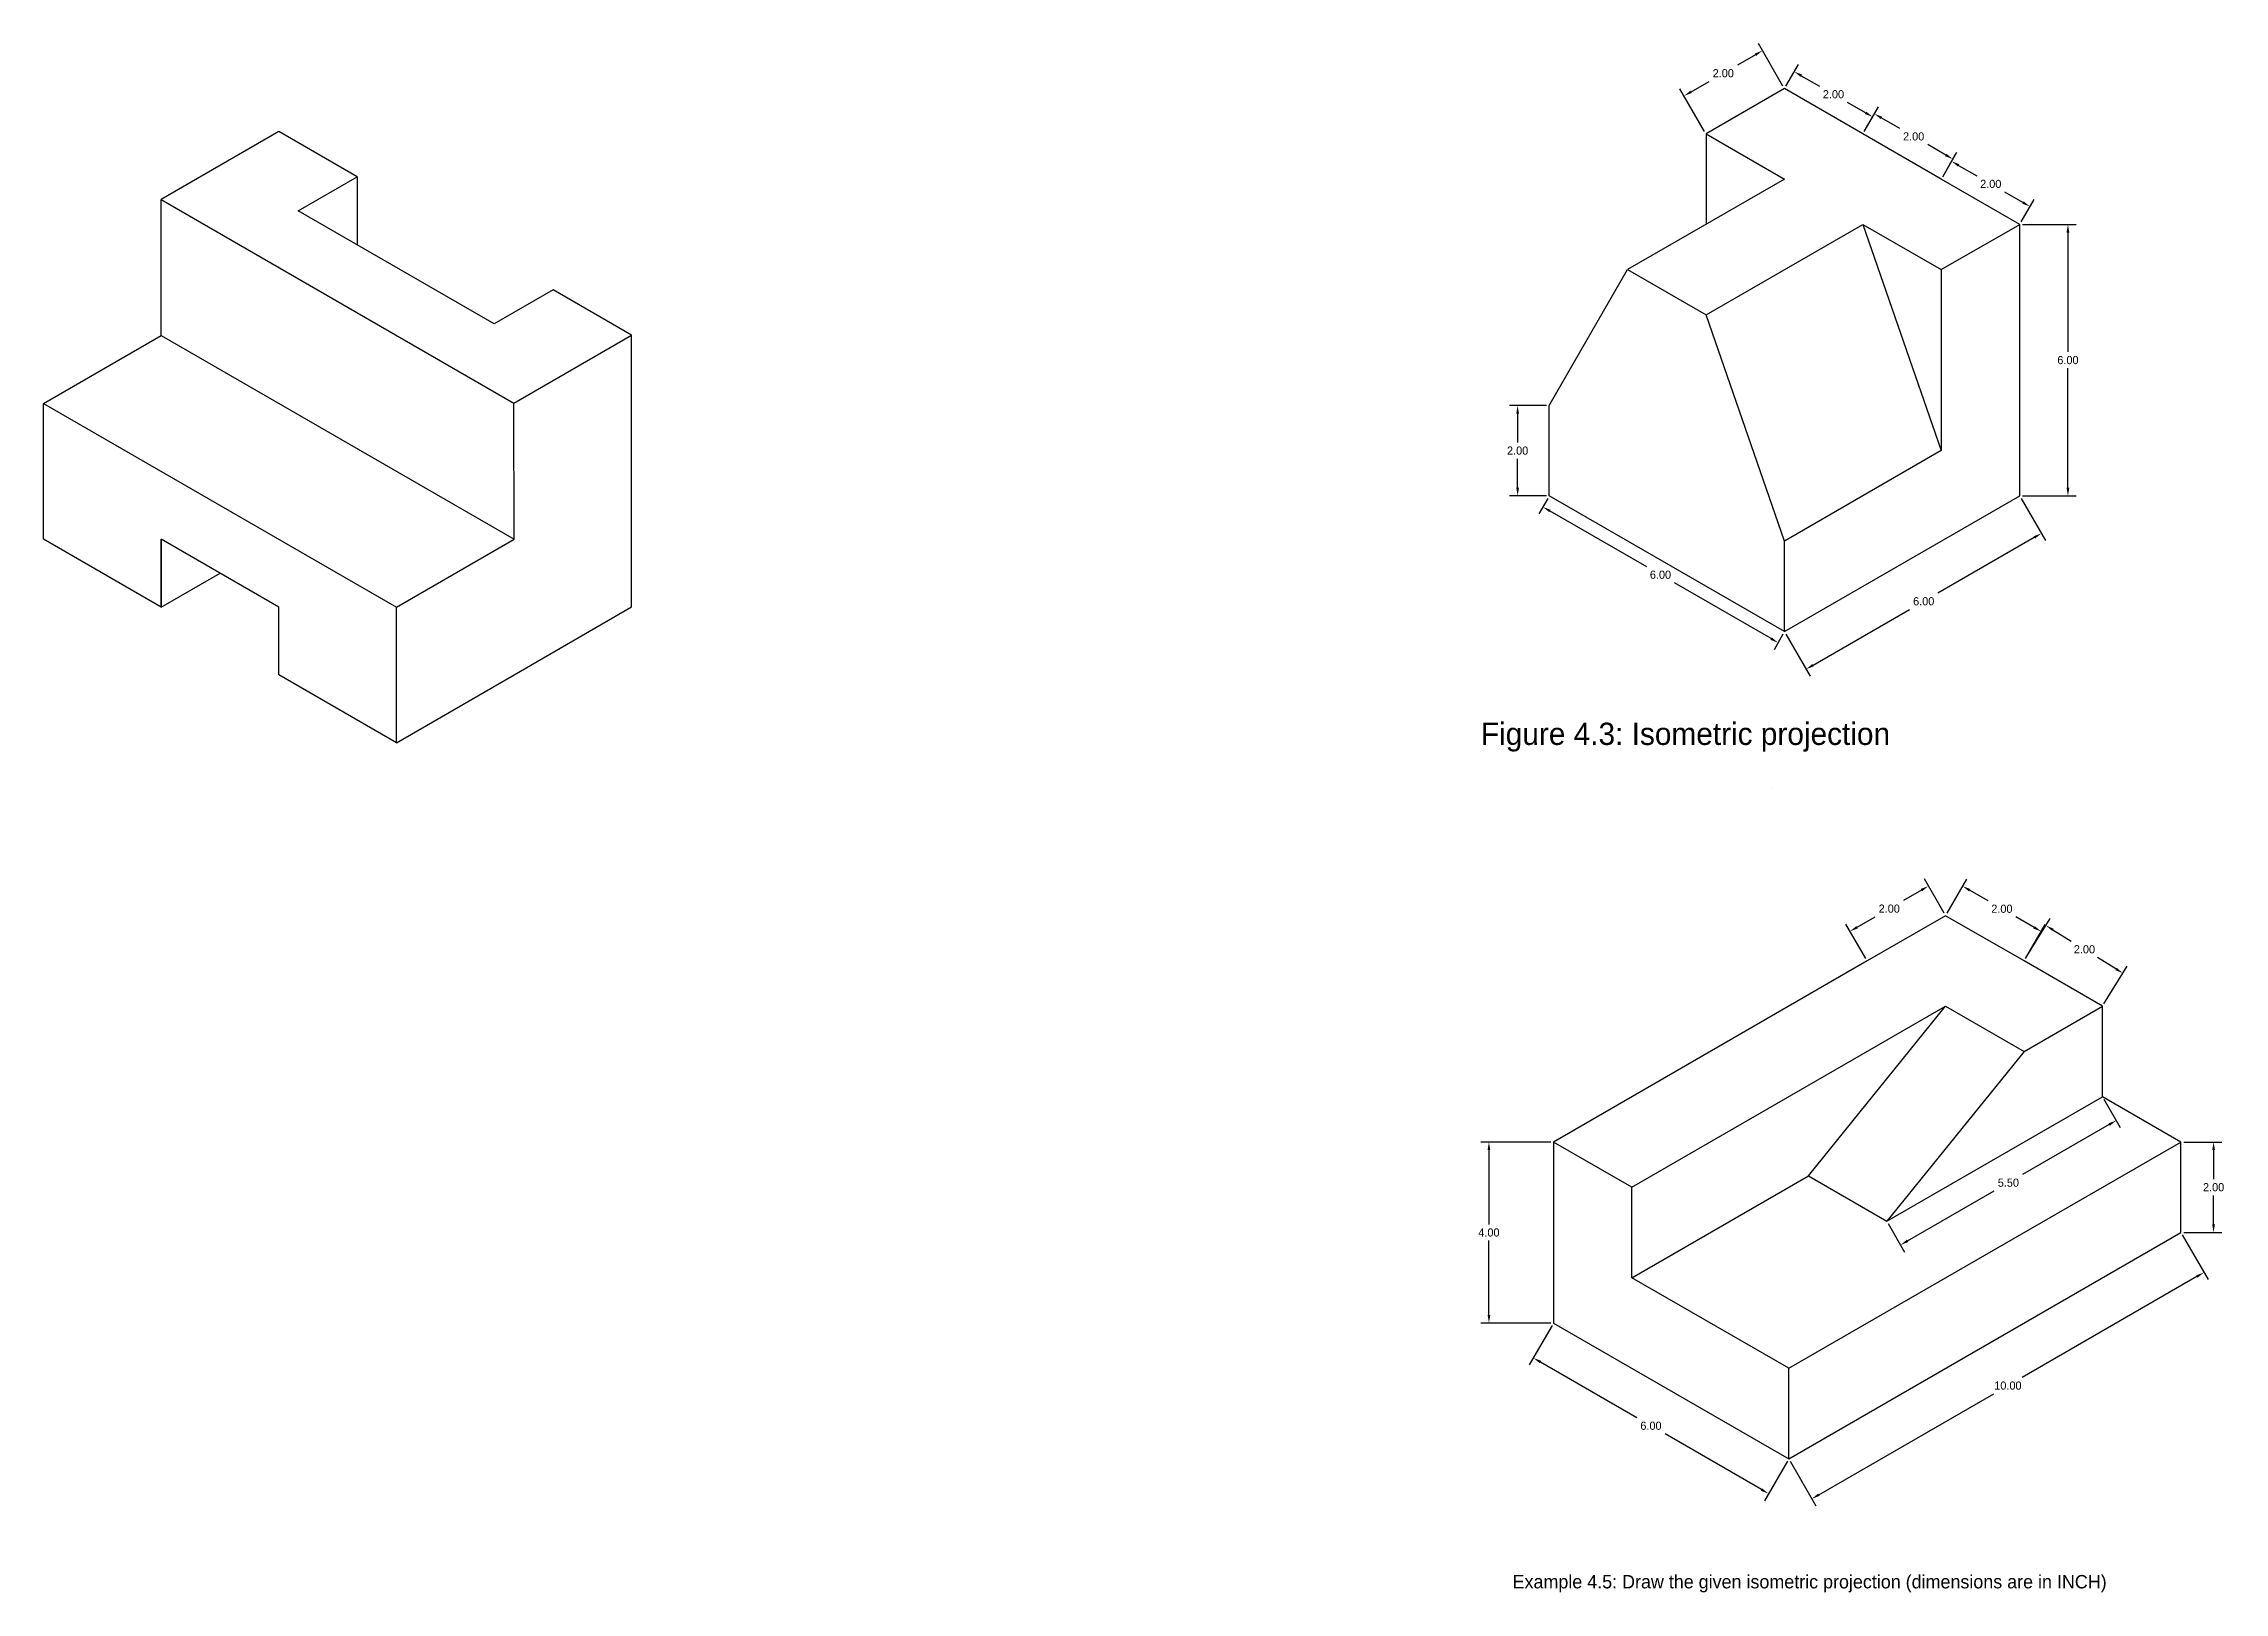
# Model space of a CAD drawing. Header units: inches. Extents: x 21.7 to 69.9, y -1.6 to 79.4.
# Drawn here: x 21.69 to 69.86, y 16.6 to 50.82 of the extents above; entities that cross this region are included whole.
import ezdxf

# ---------------------------------------------------------------- set-up
doc = ezdxf.new("R2010")
doc.units = ezdxf.units.IN
doc.header["$MEASUREMENT"] = 0
doc.dimstyles.get("Standard").update_dxf_attribs({"dimtxt": 0.18, "dimasz": 0.18, "dimexe": 0.18, "dimexo": 0.0625, "dimgap": 0.09, "dimtad": 0, "dimtih": 1, "dimtoh": 1, "dimzin": 0, "dimdsep": 46, "dimtxsty": 'Standard', "dimcen": 0.09, "dimadec": 0, "dimazin": 0, "dimtfac": 1, "dimtofl": 0, "dimtmove": 0, "dimatfit": 3, "dimfxl": 1, "dimtolj": 1, "dimtzin": 0, "dimarcsym": 0})

msp = doc.modelspace()

# ---------------------------------------------------------------- texts
at = {"attachment_point": 1}
for s, insert, char_height, width in [('Figure 4.3: Isometric projection ', (53.439, 35.816), 0.49229, 29.36748), ('Example 4.5: Draw the given isometric projection (dimensions are in INCH) ', (54.139, 16.982), 0.29573, 16.3521)]:
    msp.add_mtext(s, dxfattribs=dict(at, insert=insert, char_height=char_height, width=width))

# ---------------------------------------------------------------- blocks, each defined once
blk = doc.blocks.new('*D24')
at = {"color": 0, "lineweight": -2}
for p, q in [((54.884, 42.827), (54.07, 42.827)), ((54.25, 42.647), (54.25, 42.007)), ((54.25, 41.007), (54.25, 41.647)), ((54.884, 40.827), (54.07, 40.827))]:
    blk.add_line(p, q, dxfattribs=at)
at = {"color": 0}
for points in [[(54.22, 42.647), (54.28, 42.647), (54.25, 42.827)], [(54.22, 41.007), (54.28, 41.007), (54.25, 40.827)]]:
    blk.add_solid(points, dxfattribs=at)
at = {"layer": 'Defpoints', "color": 0}
for p in [(54.947, 42.827), (54.25, 40.827), (54.947, 40.827)]:
    blk.add_point(p, dxfattribs=at)
at = {"color": 0, "insert": (54.25, 41.827), "char_height": 0.18, "attachment_point": 5}
blk.add_mtext('\\A1;2.00', dxfattribs=at)
blk = doc.blocks.new('*D27')
at = {"color": 0, "lineweight": -2}
for p, q in [((54.915, 40.772), (54.717, 40.428)), ((54.963, 40.494), (57.093, 39.264)), ((59.847, 37.674), (57.717, 38.904)), ((60.111, 37.772), (59.913, 37.428))]:
    blk.add_line(p, q, dxfattribs=at)
at = {"color": 0}
for points in [[(54.978, 40.52), (54.948, 40.468), (54.807, 40.584)], [(59.862, 37.7), (59.832, 37.648), (60.003, 37.584)]]:
    blk.add_solid(points, dxfattribs=at)
at = {"layer": 'Defpoints', "color": 0}
for p in [(54.947, 40.827), (60.003, 37.584), (60.143, 37.827)]:
    blk.add_point(p, dxfattribs=at)
at = {"color": 0, "insert": (57.405, 39.084), "char_height": 0.18, "attachment_point": 5}
blk.add_mtext('\\A1;6.00', dxfattribs=at)
blk = doc.blocks.new('*D28')
at = {"color": 0, "lineweight": -2}
for p, q in [((65.37, 40.772), (65.907, 39.842)), ((65.662, 39.908), (63.531, 38.678)), ((60.777, 37.088), (62.908, 38.318)), ((60.174, 37.772), (60.711, 36.842))]:
    blk.add_line(p, q, dxfattribs=at)
at = {"color": 0}
for points in [[(65.647, 39.934), (65.677, 39.882), (65.817, 39.998)], [(60.762, 37.114), (60.792, 37.062), (60.621, 36.998)]]:
    blk.add_solid(points, dxfattribs=at)
at = {"layer": 'Defpoints', "color": 0}
for p in [(65.339, 40.827), (65.817, 39.998), (60.143, 37.827)]:
    blk.add_point(p, dxfattribs=at)
at = {"color": 0, "insert": (63.219, 38.498), "char_height": 0.18, "attachment_point": 5}
blk.add_mtext('\\A1;6.00', dxfattribs=at)
blk = doc.blocks.new('*D29')
at = {"color": 0, "lineweight": -2}
for p, q in [((65.401, 46.827), (66.585, 46.827)), ((66.405, 46.647), (66.405, 44.007)), ((66.405, 41.007), (66.405, 43.647)), ((65.401, 40.827), (66.585, 40.827))]:
    blk.add_line(p, q, dxfattribs=at)
at = {"color": 0}
for points in [[(66.375, 46.647), (66.435, 46.647), (66.405, 46.827)], [(66.375, 41.007), (66.435, 41.007), (66.405, 40.827)]]:
    blk.add_solid(points, dxfattribs=at)
at = {"layer": 'Defpoints', "color": 0}
for p in [(65.339, 46.827), (66.405, 46.827), (65.339, 40.827)]:
    blk.add_point(p, dxfattribs=at)
at = {"color": 0, "insert": (66.405, 43.827), "char_height": 0.18, "attachment_point": 5}
blk.add_mtext('\\A1;6.00', dxfattribs=at)
blk = doc.blocks.new('*D30')
at = {"color": 0, "lineweight": -2}
for p, q in [((63.638, 47.881), (63.924, 48.377)), ((63.99, 48.131), (64.389, 47.901)), ((65.411, 47.311), (65.012, 47.541)), ((65.37, 46.881), (65.657, 47.377))]:
    blk.add_line(p, q, dxfattribs=at)
at = {"color": 0}
for points in [[(64.005, 48.157), (63.975, 48.105), (63.834, 48.221)], [(65.426, 47.337), (65.396, 47.285), (65.567, 47.221)]]:
    blk.add_solid(points, dxfattribs=at)
at = {"layer": 'Defpoints', "color": 0}
for p in [(63.834, 48.221), (63.607, 47.827), (65.339, 46.827)]:
    blk.add_point(p, dxfattribs=at)
at = {"color": 0, "insert": (64.7, 47.721), "char_height": 0.18, "attachment_point": 5}
blk.add_mtext('\\A1;2.00', dxfattribs=at)
blk = doc.blocks.new('*D31')
at = {"color": 0, "lineweight": -2}
for p, q in [((61.906, 48.881), (62.221, 49.426)), ((62.287, 49.18), (62.685, 48.95)), ((63.707, 48.36), (63.309, 48.59)), ((63.638, 47.881), (63.953, 48.426))]:
    blk.add_line(p, q, dxfattribs=at)
at = {"color": 0}
for points in [[(62.302, 49.206), (62.272, 49.154), (62.131, 49.27)], [(63.722, 48.386), (63.692, 48.334), (63.863, 48.27)]]:
    blk.add_solid(points, dxfattribs=at)
at = {"layer": 'Defpoints', "color": 0}
for p in [(62.131, 49.27), (61.875, 48.827), (63.607, 47.827)]:
    blk.add_point(p, dxfattribs=at)
at = {"color": 0, "insert": (62.997, 48.77), "char_height": 0.18, "attachment_point": 5}
blk.add_mtext('\\A1;2.00', dxfattribs=at)
blk = doc.blocks.new('*D33')
at = {"color": 0, "lineweight": -2}
for p, q in [((60.174, 49.881), (60.45, 50.358)), ((60.516, 50.112), (60.914, 49.882)), ((61.936, 49.292), (61.537, 49.522)), ((61.906, 48.881), (62.182, 49.358))]:
    blk.add_line(p, q, dxfattribs=at)
at = {"color": 0}
for points in [[(60.531, 50.138), (60.501, 50.086), (60.36, 50.202)], [(61.951, 49.318), (61.921, 49.266), (62.092, 49.202)]]:
    blk.add_solid(points, dxfattribs=at)
at = {"layer": 'Defpoints', "color": 0}
for p in [(60.36, 50.202), (60.143, 49.827), (61.875, 48.827)]:
    blk.add_point(p, dxfattribs=at)
at = {"color": 0, "insert": (61.226, 49.702), "char_height": 0.18, "attachment_point": 5}
blk.add_mtext('\\A1;2.00', dxfattribs=at)
blk = doc.blocks.new('*D34')
at = {"color": 0, "lineweight": -2}
for p, q in [((59.502, 50.576), (59.104, 50.346)), ((60.111, 49.881), (59.568, 50.822)), ((58.379, 48.881), (57.836, 49.822)), ((58.082, 49.756), (58.48, 49.986))]:
    blk.add_line(p, q, dxfattribs=at)
at = {"color": 0}
for points in [[(59.487, 50.602), (59.517, 50.55), (59.658, 50.666)], [(58.067, 49.782), (58.097, 49.73), (57.926, 49.666)]]:
    blk.add_solid(points, dxfattribs=at)
at = {"layer": 'Defpoints', "color": 0}
for p in [(57.926, 49.666), (60.143, 49.827), (58.411, 48.827)]:
    blk.add_point(p, dxfattribs=at)
at = {"color": 0, "insert": (58.792, 50.166), "char_height": 0.18, "attachment_point": 5}
blk.add_mtext('\\A1;2.00', dxfattribs=at)
blk = doc.blocks.new('*D37')
at = {"color": 0, "lineweight": -2}
for p, q in [((68.93, 24.496), (69.499, 23.511)), ((69.253, 23.577), (65.391, 21.347)), ((60.905, 18.757), (64.767, 20.987)), ((60.27, 19.496), (60.839, 18.511))]:
    blk.add_line(p, q, dxfattribs=at)
at = {"color": 0}
for points in [[(69.238, 23.603), (69.268, 23.551), (69.409, 23.667)], [(60.89, 18.783), (60.92, 18.731), (60.749, 18.667)]]:
    blk.add_solid(points, dxfattribs=at)
at = {"layer": 'Defpoints', "color": 0}
for p in [(68.899, 24.55), (69.409, 23.667), (60.239, 19.55)]:
    blk.add_point(p, dxfattribs=at)
at = {"color": 0, "insert": (65.079, 21.167), "char_height": 0.18, "attachment_point": 5}
blk.add_mtext('\\A1;10.00', dxfattribs=at)
blk = doc.blocks.new('*D38')
at = {"color": 0, "lineweight": -2}
for p, q in [((63.734, 31.605), (64.17, 32.359)), ((64.235, 32.113), (64.634, 31.883)), ((65.656, 31.293), (65.257, 31.523)), ((65.466, 30.605), (65.902, 31.359))]:
    blk.add_line(p, q, dxfattribs=at)
at = {"color": 0}
for points in [[(64.25, 32.139), (64.22, 32.087), (64.08, 32.203)], [(65.671, 31.319), (65.641, 31.267), (65.812, 31.203)]]:
    blk.add_solid(points, dxfattribs=at)
at = {"layer": 'Defpoints', "color": 0}
for p in [(63.703, 31.55), (65.812, 31.203), (65.435, 30.55)]:
    blk.add_point(p, dxfattribs=at)
at = {"color": 0, "insert": (64.946, 31.703), "char_height": 0.18, "attachment_point": 5}
blk.add_mtext('\\A1;2.00', dxfattribs=at)
blk = doc.blocks.new('*D39')
at = {"color": 0, "lineweight": -2}
for p, q in [((65.499, 30.658), (66.013, 31.487)), ((66.071, 31.239), (66.478, 30.987)), ((67.466, 30.375), (67.059, 30.627)), ((67.2, 29.604), (67.714, 30.433))]:
    blk.add_line(p, q, dxfattribs=at)
at = {"color": 0}
for points in [[(66.087, 31.265), (66.055, 31.214), (65.918, 31.334)], [(67.482, 30.4), (67.45, 30.349), (67.619, 30.28)]]:
    blk.add_solid(points, dxfattribs=at)
at = {"layer": 'Defpoints', "color": 0}
for p in [(65.466, 30.605), (67.619, 30.28), (67.167, 29.55)]:
    blk.add_point(p, dxfattribs=at)
at = {"color": 0, "insert": (66.769, 30.807), "char_height": 0.18, "attachment_point": 5}
blk.add_mtext('\\A1;2.00', dxfattribs=at)
blk = doc.blocks.new('*D40')
at = {"color": 0, "lineweight": -2}
for p, q in [((63.672, 31.605), (63.234, 32.362)), ((63.168, 32.116), (62.77, 31.886)), ((61.94, 30.605), (61.502, 31.362)), ((61.748, 31.296), (62.147, 31.526))]:
    blk.add_line(p, q, dxfattribs=at)
at = {"color": 0}
for points in [[(63.153, 32.142), (63.183, 32.09), (63.324, 32.206)], [(61.733, 31.322), (61.763, 31.27), (61.592, 31.206)]]:
    blk.add_solid(points, dxfattribs=at)
at = {"layer": 'Defpoints', "color": 0}
for p in [(63.703, 31.55), (61.592, 31.206), (61.971, 30.55)]:
    blk.add_point(p, dxfattribs=at)
at = {"color": 0, "insert": (62.458, 31.706), "char_height": 0.18, "attachment_point": 5}
blk.add_mtext('\\A1;2.00', dxfattribs=at)
blk = doc.blocks.new('*D41')
at = {"color": 0, "lineweight": -2}
for p, q in [((67.198, 27.496), (67.561, 26.869)), ((67.315, 26.935), (65.401, 25.83)), ((62.863, 24.365), (64.777, 25.47)), ((62.435, 24.746), (62.797, 24.119))]:
    blk.add_line(p, q, dxfattribs=at)
at = {"color": 0}
for points in [[(67.3, 26.961), (67.33, 26.909), (67.471, 27.025)], [(62.848, 24.391), (62.878, 24.339), (62.707, 24.275)]]:
    blk.add_solid(points, dxfattribs=at)
at = {"layer": 'Defpoints', "color": 0}
for p in [(67.167, 27.55), (67.471, 27.025), (62.404, 24.8)]:
    blk.add_point(p, dxfattribs=at)
at = {"color": 0, "insert": (65.089, 25.65), "char_height": 0.18, "attachment_point": 5}
blk.add_mtext('\\A1;5.50', dxfattribs=at)
blk = doc.blocks.new('*D42')
at = {"color": 0, "lineweight": -2}
for p, q in [((68.962, 26.55), (69.802, 26.55)), ((69.622, 26.37), (69.622, 25.73)), ((69.622, 24.73), (69.622, 25.37)), ((68.962, 24.55), (69.802, 24.55))]:
    blk.add_line(p, q, dxfattribs=at)
at = {"color": 0}
for points in [[(69.592, 26.37), (69.652, 26.37), (69.622, 26.55)], [(69.592, 24.73), (69.652, 24.73), (69.622, 24.55)]]:
    blk.add_solid(points, dxfattribs=at)
at = {"layer": 'Defpoints', "color": 0}
for p in [(68.899, 26.55), (68.899, 24.55), (69.622, 24.55)]:
    blk.add_point(p, dxfattribs=at)
at = {"color": 0, "insert": (69.622, 25.55), "char_height": 0.18, "attachment_point": 5}
blk.add_mtext('\\A1;2.00', dxfattribs=at)
blk = doc.blocks.new('*D43')
at = {"color": 0, "lineweight": -2}
for p, q in [((55.011, 22.496), (54.507, 21.623)), ((54.753, 21.689), (56.883, 20.459)), ((59.637, 18.869), (57.507, 20.099)), ((60.208, 19.496), (59.703, 18.623))]:
    blk.add_line(p, q, dxfattribs=at)
at = {"color": 0}
for points in [[(54.768, 21.715), (54.738, 21.663), (54.597, 21.779)], [(59.652, 18.895), (59.622, 18.843), (59.793, 18.779)]]:
    blk.add_solid(points, dxfattribs=at)
at = {"layer": 'Defpoints', "color": 0}
for p in [(55.043, 22.55), (54.597, 21.779), (60.239, 19.55)]:
    blk.add_point(p, dxfattribs=at)
at = {"color": 0, "insert": (57.195, 20.279), "char_height": 0.18, "attachment_point": 5}
blk.add_mtext('\\A1;6.00', dxfattribs=at)
blk = doc.blocks.new('*D44')
at = {"color": 0, "lineweight": -2}
for p, q in [((54.98, 26.55), (53.436, 26.55)), ((53.616, 26.37), (53.616, 24.73)), ((53.616, 22.73), (53.616, 24.37)), ((54.98, 22.55), (53.436, 22.55))]:
    blk.add_line(p, q, dxfattribs=at)
at = {"color": 0}
for points in [[(53.586, 26.37), (53.646, 26.37), (53.616, 26.55)], [(53.586, 22.73), (53.646, 22.73), (53.616, 22.55)]]:
    blk.add_solid(points, dxfattribs=at)
at = {"layer": 'Defpoints', "color": 0}
for p in [(55.043, 26.55), (53.616, 22.55), (55.043, 22.55)]:
    blk.add_point(p, dxfattribs=at)
at = {"color": 0, "insert": (53.616, 24.55), "char_height": 0.18, "attachment_point": 5}
blk.add_mtext('\\A1;4.00', dxfattribs=at)

# ---------------------------------------------------------------- dimensions: what is measured, and where the dimension line sits
for p1, p2, distance, picture, middle in [((60.143, 49.827), (58.411, 48.827), -0.969, '*D34', (58.792, 50.166)), ((61.875, 48.827), (60.143, 49.827), -0.434, '*D33', (61.226, 49.702)), ((63.607, 47.827), (61.875, 48.827), -0.512, '*D31', (62.997, 48.77)), ((65.339, 46.827), (63.607, 47.827), -0.455, '*D30', (64.7, 47.721)), ((54.947, 40.827), (60.143, 37.827), -0.28, '*D27', (57.405, 39.084)), ((60.143, 37.827), (65.339, 40.827), -0.957, '*D28', (63.219, 38.498)), ((63.703, 31.55), (61.971, 30.55), -0.757, '*D40', (62.458, 31.706)), ((63.703, 31.55), (65.435, 30.55), 0.753, '*D38', (64.946, 31.703)), ((65.466, 30.605), (67.167, 29.55), 0.858, '*D39', (66.769, 30.807)), ((62.404, 24.8), (67.167, 27.55), -0.607, '*D41', (65.089, 25.65)), ((60.239, 19.55), (68.899, 24.55), -1.02, '*D37', (65.079, 21.167)), ((60.239, 19.55), (55.043, 22.55), 0.891, '*D43', (57.195, 20.279))]:
    dim = msp.add_aligned_dim(p1=p1, p2=p2, distance=distance, dimstyle='Standard')
    dim.commit()
    dim.dimension.update_dxf_attribs({"geometry": picture, "text_midpoint": middle})
for base, p1, p2, picture, middle in [((66.405, 46.827), (65.339, 40.827), (65.339, 46.827), '*D29', (66.405, 43.827)), ((54.25, 40.827), (54.947, 42.827), (54.947, 40.827), '*D24', (54.25, 41.827)), ((53.616, 22.55), (55.043, 26.55), (55.043, 22.55), '*D44', (53.616, 24.55)), ((69.622, 24.55), (68.899, 26.55), (68.899, 24.55), '*D42', (69.622, 25.55))]:
    dim = msp.add_linear_dim(base=base, p1=p1, p2=p2, angle=90, dimstyle='Standard')
    dim.commit()
    dim.dimension.update_dxf_attribs({"geometry": picture, "text_midpoint": middle})

# ---------------------------------------------------------------- linework, layer by layer
for p, q in [((60.143, 49.827), (58.411, 48.827)), ((61.875, 48.827), (60.143, 49.827)), ((26.885, 48.877), (24.287, 47.377)), ((28.617, 47.877), (26.885, 48.877)), ((58.411, 48.827), (60.143, 47.827)), ((58.411, 48.827), (58.411, 46.827)), ((63.607, 47.827), (61.875, 48.827)), ((27.318, 47.127), (28.617, 47.877)), ((28.617, 47.877), (28.617, 46.377)), ((60.143, 47.827), (56.679, 45.827)), ((65.339, 46.827), (63.607, 47.827)), ((24.287, 47.377), (32.081, 42.877)), ((24.291, 44.371), (24.291, 47.375)), ((31.648, 44.627), (27.318, 47.127)), ((58.411, 44.827), (61.875, 46.827)), ((61.875, 46.827), (63.607, 45.827)), ((61.875, 46.827), (63.607, 41.827)), ((63.607, 45.827), (65.339, 46.827)), ((65.339, 40.827), (65.339, 46.827)), ((54.947, 42.827), (56.679, 45.827)), ((56.679, 45.827), (58.411, 44.827)), ((63.607, 45.827), (63.607, 41.827)), ((32.947, 45.377), (31.648, 44.627)), ((34.679, 44.377), (32.947, 45.377)), ((60.143, 39.827), (58.411, 44.827)), ((21.693, 42.871), (24.291, 44.371)), ((24.291, 44.371), (32.085, 39.871)), ((32.081, 42.877), (34.679, 44.377)), ((34.679, 41.377), (34.679, 44.377)), ((21.693, 39.871), (21.693, 42.871)), ((21.693, 42.871), (29.487, 38.371)), ((32.085, 39.871), (32.081, 42.877)), ((54.947, 40.827), (54.947, 42.827)), ((63.607, 41.827), (60.143, 39.827)), ((34.679, 38.377), (34.679, 41.377)), ((60.143, 37.827), (54.947, 40.827)), ((60.143, 37.827), (65.339, 40.827)), ((24.291, 38.371), (21.693, 39.871)), ((26.889, 38.371), (24.291, 39.871)), ((24.291, 39.871), (24.291, 38.371)), ((24.291, 38.371), (24.291, 39.871)), ((29.487, 38.371), (32.085, 39.871)), ((60.143, 37.827), (60.143, 39.827)), ((24.291, 38.371), (25.59, 39.121)), ((26.889, 36.871), (26.889, 38.371)), ((29.487, 35.371), (29.487, 38.371)), ((32.085, 36.871), (34.679, 38.377)), ((29.487, 35.371), (26.889, 36.871)), ((29.487, 35.371), (32.085, 36.871)), ((59.848, 34.363), (59.848, 34.363)), ((63.703, 31.55), (61.971, 30.55)), ((65.435, 30.55), (63.703, 31.55)), ((61.971, 30.55), (55.043, 26.55)), ((67.167, 29.55), (65.435, 30.55)), ((56.775, 25.55), (63.703, 29.55)), ((60.672, 25.8), (63.703, 29.55)), ((63.703, 29.55), (65.435, 28.55)), ((65.435, 28.55), (67.167, 29.55)), ((67.167, 27.55), (67.167, 29.55)), ((65.435, 28.55), (62.404, 24.8)), ((62.404, 24.8), (67.167, 27.55)), ((68.899, 26.55), (67.167, 27.55)), ((55.043, 26.55), (55.043, 22.55)), ((56.775, 25.55), (55.043, 26.55)), ((60.239, 21.55), (68.899, 26.55)), ((68.899, 24.55), (68.899, 26.55)), ((56.775, 23.55), (60.672, 25.8)), ((56.775, 23.55), (56.775, 25.55)), ((60.672, 25.8), (62.404, 24.8)), ((60.239, 19.55), (68.899, 24.55)), ((60.239, 21.55), (56.775, 23.55)), ((55.043, 22.55), (60.239, 19.55)), ((60.239, 19.55), (60.239, 21.55))]:
    msp.add_line(p, q)

msp.set_redraw_order([(e.dxf.handle, doc.entitydb.next_handle()) for e in msp.query("TEXT MTEXT ATTDEF DIMENSION ARC_DIMENSION")])  # texts and dimensions are drawn at this point

doc.saveas('drawing.dxf')
